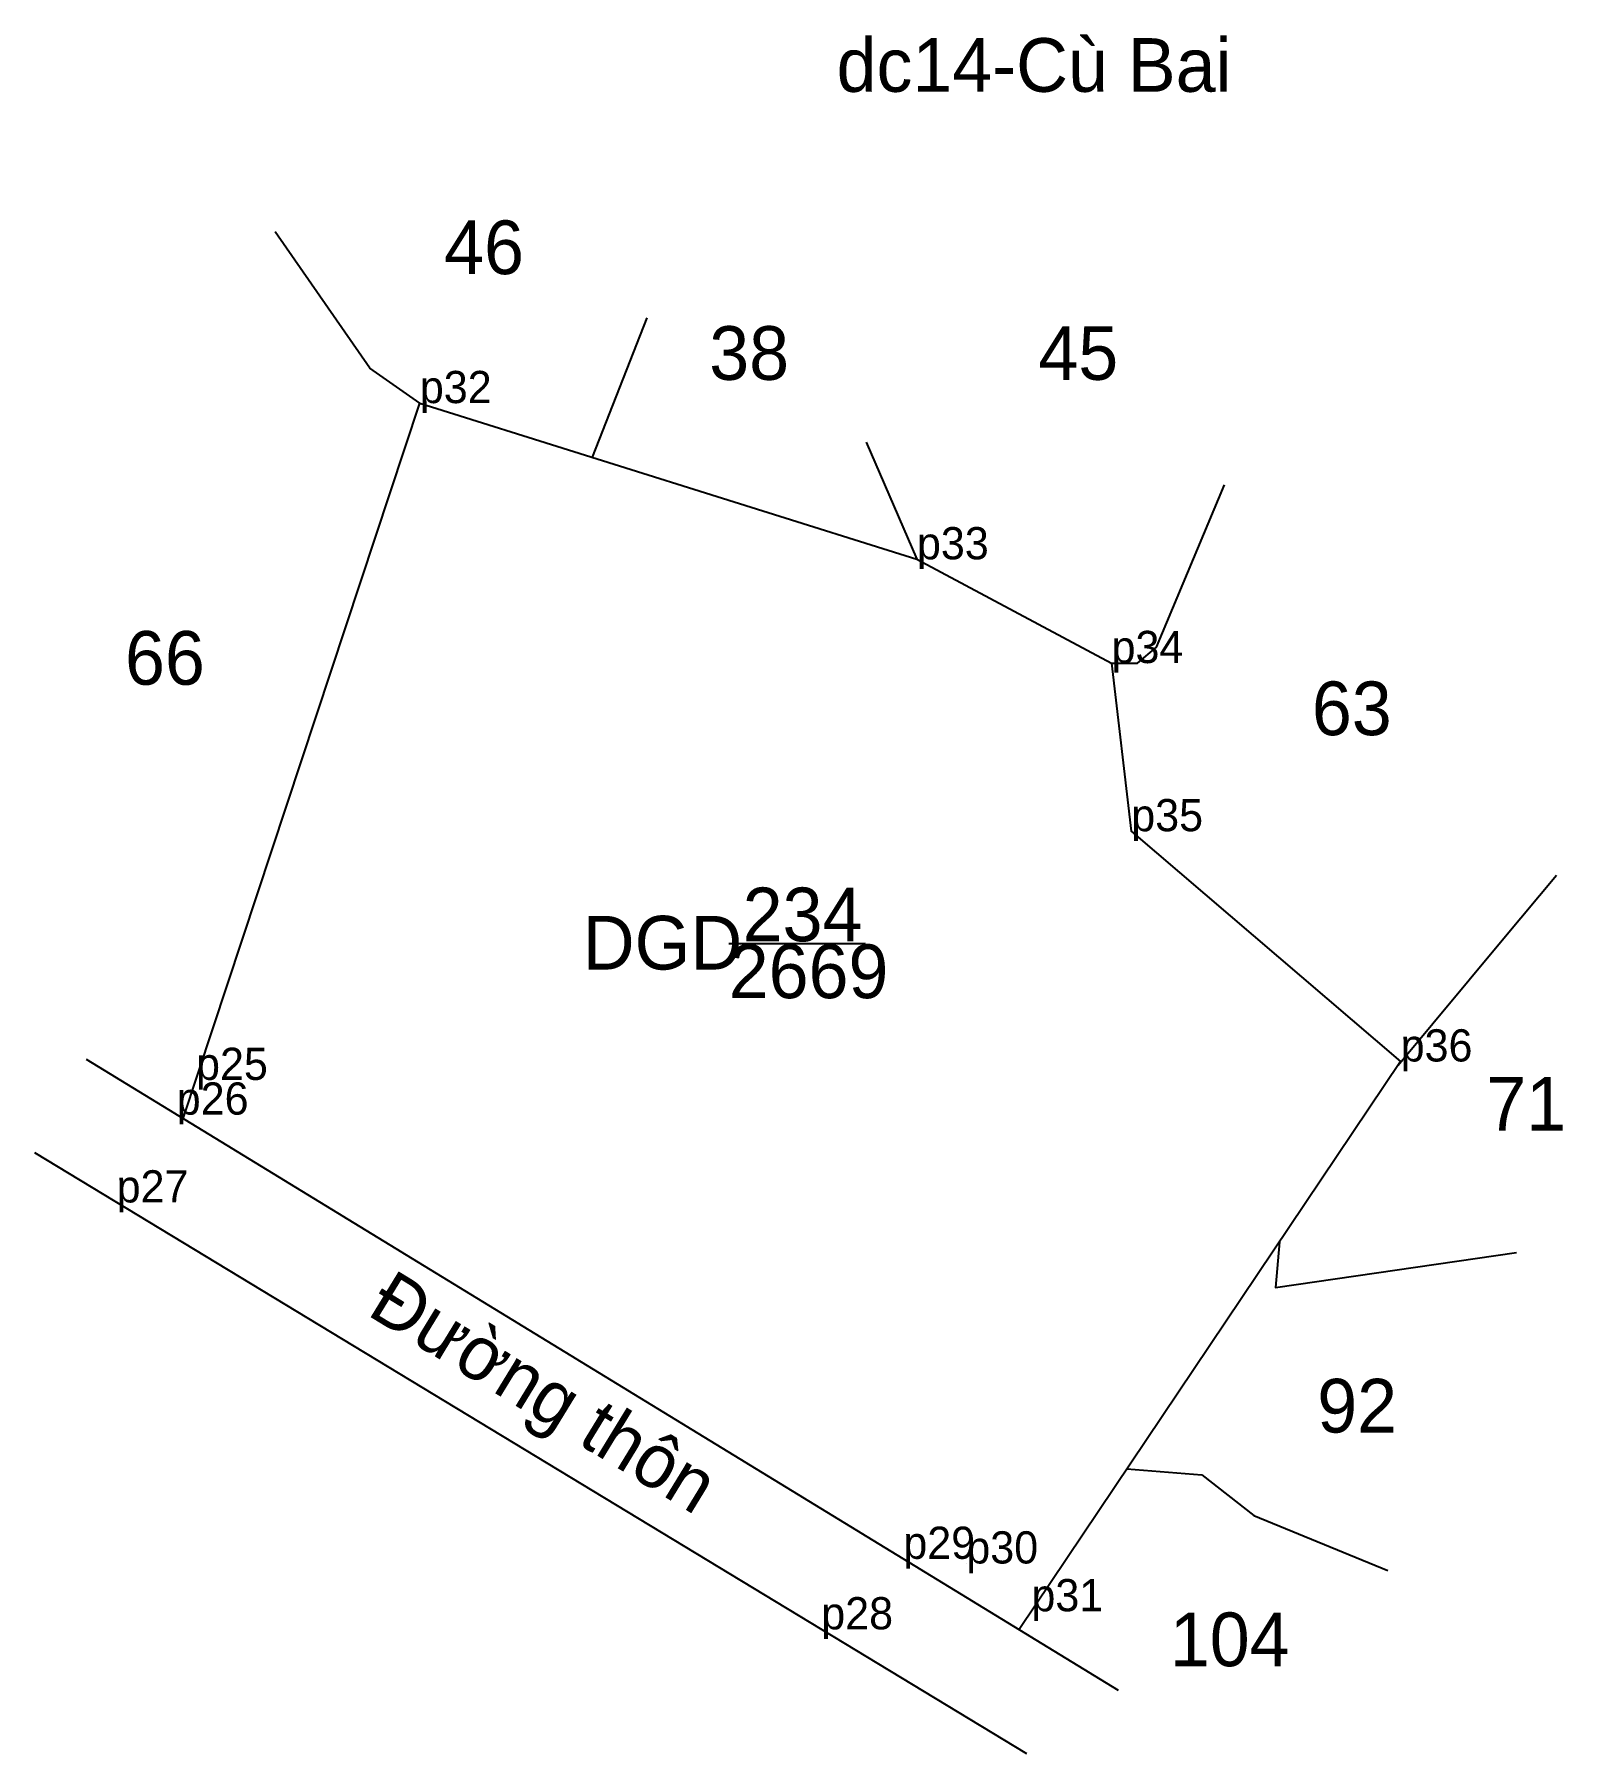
# Model space of a CAD drawing. Extents: x 528333 to 535626, y 1867647 to 1870182.
# Drawn here: x 529241.9 to 529327.3, y 1868286.4 to 1868382.5 of the extents above; entities that cross this region are included whole.
import ezdxf

# ---------------------------------------------------------------- set-up
doc = ezdxf.new("R2010")
doc.units = 0
for name, color, linetype in [('Level 10', 7, 'Continuous'), ('Level 12', 7, 'Continuous'), ('Level 14', 7, 'Continuous'), ('Level 36', 7, 'Continuous'), ('Level 7', 7, 'Continuous')]:
    doc.layers.add(name, color=color, linetype=linetype)

msp = doc.modelspace()

# ---------------------------------------------------------------- texts
at = {"layer": 'Level 10'}
for s, p in [('46', (529264.77, 1868369.09)), ('38', (529279.59, 1868363.18)), ('45', (529297.99, 1868363.18)), ('66', (529246.93, 1868346.14)), ('63', (529313.28, 1868343.32)), ('234', (529281.46, 1868331.8)), ('DGD', (529272.52, 1868330.22)), ('2669', (529280.68, 1868328.62)), ('71', (529323.03, 1868321.22)), ('92', (529313.58, 1868304.34)), ('104', (529305.34, 1868291.28))]:
    msp.add_text(s, height=3, dxfattribs=at).set_placement(p)
msp.add_text('Đường thôn', height=3, rotation=328.56359, dxfattribs=at).set_placement((529260.38, 1868310.96))
at = {"layer": 'Level 12'}
for s, p in [('p32', (529263.41, 1868361.88)), ('p32', (529263.41, 1868361.88)), ('p32', (529263.41, 1868361.88)), ('p32', (529263.41, 1868361.88)), ('p32', (529263.41, 1868361.88)), ('p32', (529263.41, 1868361.88)), ('p32', (529263.41, 1868361.88)), ('p32', (529263.41, 1868361.88)), ('p32', (529263.41, 1868361.88)), ('p32', (529263.41, 1868361.88)), ('p33', (529291.2, 1868353.15)), ('p33', (529291.2, 1868353.15)), ('p33', (529291.2, 1868353.15)), ('p33', (529291.2, 1868353.15)), ('p33', (529291.2, 1868353.15)), ('p33', (529291.2, 1868353.15)), ('p33', (529291.2, 1868353.15)), ('p33', (529291.2, 1868353.15)), ('p33', (529291.2, 1868353.15)), ('p33', (529291.2, 1868353.15)), ('p34', (529302.08, 1868347.35)), ('p34', (529302.08, 1868347.35)), ('p34', (529302.08, 1868347.35)), ('p34', (529302.08, 1868347.35)), ('p34', (529302.08, 1868347.35)), ('p34', (529302.08, 1868347.35)), ('p34', (529302.08, 1868347.35)), ('p34', (529302.08, 1868347.35)), ('p34', (529302.08, 1868347.35)), ('p34', (529302.08, 1868347.35)), ('p35', (529303.18, 1868337.95)), ('p35', (529303.18, 1868337.95)), ('p35', (529303.18, 1868337.95)), ('p35', (529303.18, 1868337.95)), ('p35', (529303.18, 1868337.95)), ('p35', (529303.18, 1868337.95)), ('p35', (529303.18, 1868337.95)), ('p35', (529303.18, 1868337.95)), ('p35', (529303.18, 1868337.95)), ('p35', (529303.18, 1868337.95)), ('p36', (529318.24, 1868325.08)), ('p36', (529318.24, 1868325.08)), ('p36', (529318.24, 1868325.08)), ('p36', (529318.24, 1868325.08)), ('p36', (529318.24, 1868325.08)), ('p36', (529318.24, 1868325.08)), ('p36', (529318.24, 1868325.08)), ('p36', (529318.24, 1868325.08)), ('p36', (529318.24, 1868325.08)), ('p36', (529318.24, 1868325.08)), ('p25', (529250.9, 1868324.05)), ('p25', (529250.9, 1868324.05)), ('p25', (529250.9, 1868324.05)), ('p25', (529250.9, 1868324.05)), ('p25', (529250.9, 1868324.05)), ('p25', (529250.9, 1868324.05)), ('p25', (529250.9, 1868324.05)), ('p25', (529250.9, 1868324.05)), ('p25', (529250.9, 1868324.05)), ('p25', (529250.9, 1868324.05)), ('p26', (529249.82, 1868322.11)), ('p26', (529249.82, 1868322.11)), ('p26', (529249.82, 1868322.11)), ('p26', (529249.82, 1868322.11)), ('p26', (529249.82, 1868322.11)), ('p26', (529249.82, 1868322.11)), ('p26', (529249.82, 1868322.11)), ('p26', (529249.82, 1868322.11)), ('p26', (529249.82, 1868322.11)), ('p26', (529249.82, 1868322.11)), ('p27', (529246.46, 1868317.2)), ('p27', (529246.46, 1868317.2)), ('p27', (529246.46, 1868317.2)), ('p27', (529246.46, 1868317.2)), ('p27', (529246.46, 1868317.2)), ('p27', (529246.46, 1868317.2)), ('p27', (529246.46, 1868317.2)), ('p27', (529246.46, 1868317.2)), ('p27', (529246.46, 1868317.2)), ('p27', (529246.46, 1868317.2)), ('p29', (529290.44, 1868297.28)), ('p29', (529290.44, 1868297.28)), ('p29', (529290.44, 1868297.28)), ('p29', (529290.44, 1868297.28)), ('p29', (529290.44, 1868297.28)), ('p29', (529290.44, 1868297.28)), ('p29', (529290.44, 1868297.28)), ('p29', (529290.44, 1868297.28)), ('p29', (529290.44, 1868297.28)), ('p29', (529290.44, 1868297.28)), ('p30', (529293.96, 1868297.02)), ('p30', (529293.96, 1868297.02)), ('p30', (529293.96, 1868297.02)), ('p30', (529293.96, 1868297.02)), ('p30', (529293.96, 1868297.02)), ('p30', (529293.96, 1868297.02)), ('p30', (529293.96, 1868297.02)), ('p30', (529293.96, 1868297.02)), ('p30', (529293.96, 1868297.02)), ('p30', (529293.96, 1868297.02)), ('p31', (529297.6, 1868294.35)), ('p31', (529297.6, 1868294.35)), ('p31', (529297.6, 1868294.35)), ('p31', (529297.6, 1868294.35)), ('p31', (529297.6, 1868294.35)), ('p31', (529297.6, 1868294.35)), ('p31', (529297.6, 1868294.35)), ('p31', (529297.6, 1868294.35)), ('p31', (529297.6, 1868294.35)), ('p31', (529297.6, 1868294.35)), ('p28', (529285.85, 1868293.34)), ('p28', (529285.85, 1868293.34)), ('p28', (529285.85, 1868293.34)), ('p28', (529285.85, 1868293.34)), ('p28', (529285.85, 1868293.34)), ('p28', (529285.85, 1868293.34)), ('p28', (529285.85, 1868293.34)), ('p28', (529285.85, 1868293.34)), ('p28', (529285.85, 1868293.34)), ('p28', (529285.85, 1868293.34))]:
    msp.add_text(s, height=1.8, dxfattribs=at).set_placement(p)
at = {"layer": 'Level 14'}
msp.add_text('dc14-Cù Bai', height=3, dxfattribs=at).set_placement((529286.71, 1868379.28))

# ---------------------------------------------------------------- linework, layer by layer
at = {"layer": 'Level 10'}
for p, q in [((529276.092, 1868366.645), (529273.05, 1868358.852)), ((529288.36, 1868359.69), (529291.196, 1868353.151)), ((529280.689, 1868331.668), (529288.334, 1868331.668)), ((529302.942, 1868302.303), (529307.12, 1868301.98))]:
    msp.add_line(p, q, dxfattribs=at)
for points in [[(529263.411, 1868361.883), (529260.61, 1868363.84), (529255.32, 1868371.46)], [(529302.08, 1868347.351), (529303.532, 1868347.35), (529304.6, 1868348.24), (529308.395, 1868357.315)], [(529318.099, 1868324.87), (529324.01, 1868331.97), (529326.96, 1868335.5)], [(529311.465, 1868314.993), (529311.25, 1868312.45), (529324.71, 1868314.4)], [(529307.12, 1868301.98), (529310.04, 1868299.7), (529317.529, 1868296.628)]]:
    msp.add_lwpolyline(points, dxfattribs=at)
at = {"layer": 'Level 36'}
for p, q in [((529244.763, 1868325.201), (529302.447, 1868289.941)), ((529241.863, 1868319.985), (529297.322, 1868286.394))]:
    msp.add_line(p, q, dxfattribs=at)
msp.add_lwpolyline([(529250.185, 1868321.887), (529263.41, 1868361.88), (529291.196, 1868353.151), (529302.08, 1868347.35), (529303.18, 1868337.95), (529318.24, 1868325.08), (529296.911, 1868293.324)], dxfattribs=at)
at = {"layer": 'Level 7'}
for p, q in [((529263.411, 1868361.883), (529263.411, 1868361.883)), ((529263.411, 1868361.883), (529263.411, 1868361.883)), ((529263.411, 1868361.883), (529263.411, 1868361.883)), ((529263.411, 1868361.883), (529263.411, 1868361.883)), ((529263.411, 1868361.883), (529263.411, 1868361.883)), ((529263.411, 1868361.883), (529263.411, 1868361.883)), ((529263.411, 1868361.883), (529263.411, 1868361.883)), ((529263.411, 1868361.883), (529263.411, 1868361.883)), ((529263.411, 1868361.883), (529263.411, 1868361.883)), ((529263.411, 1868361.883), (529263.411, 1868361.883)), ((529291.196, 1868353.151), (529291.196, 1868353.151)), ((529291.196, 1868353.151), (529291.196, 1868353.151)), ((529291.196, 1868353.151), (529291.196, 1868353.151)), ((529291.196, 1868353.151), (529291.196, 1868353.151)), ((529291.196, 1868353.151), (529291.196, 1868353.151)), ((529291.196, 1868353.151), (529291.196, 1868353.151)), ((529291.196, 1868353.151), (529291.196, 1868353.151)), ((529291.196, 1868353.151), (529291.196, 1868353.151)), ((529291.196, 1868353.151), (529291.196, 1868353.151)), ((529291.196, 1868353.151), (529291.196, 1868353.151)), ((529302.08, 1868347.351), (529302.08, 1868347.351)), ((529302.08, 1868347.351), (529302.08, 1868347.351)), ((529302.08, 1868347.351), (529302.08, 1868347.351)), ((529302.08, 1868347.351), (529302.08, 1868347.351)), ((529302.08, 1868347.351), (529302.08, 1868347.351)), ((529302.08, 1868347.351), (529302.08, 1868347.351)), ((529302.08, 1868347.351), (529302.08, 1868347.351)), ((529302.08, 1868347.351), (529302.08, 1868347.351)), ((529302.08, 1868347.351), (529302.08, 1868347.351)), ((529302.08, 1868347.351), (529302.08, 1868347.351)), ((529303.181, 1868337.946), (529303.181, 1868337.946)), ((529303.181, 1868337.946), (529303.181, 1868337.946)), ((529303.181, 1868337.946), (529303.181, 1868337.946)), ((529303.181, 1868337.946), (529303.181, 1868337.946)), ((529303.181, 1868337.946), (529303.181, 1868337.946)), ((529303.181, 1868337.946), (529303.181, 1868337.946)), ((529303.181, 1868337.946), (529303.181, 1868337.946)), ((529303.181, 1868337.946), (529303.181, 1868337.946)), ((529303.181, 1868337.946), (529303.181, 1868337.946)), ((529303.181, 1868337.946), (529303.181, 1868337.946)), ((529318.244, 1868325.077), (529318.244, 1868325.077)), ((529318.244, 1868325.077), (529318.244, 1868325.077)), ((529318.244, 1868325.077), (529318.244, 1868325.077)), ((529318.244, 1868325.077), (529318.244, 1868325.077)), ((529318.244, 1868325.077), (529318.244, 1868325.077)), ((529318.244, 1868325.077), (529318.244, 1868325.077)), ((529318.244, 1868325.077), (529318.244, 1868325.077)), ((529318.244, 1868325.077), (529318.244, 1868325.077)), ((529318.244, 1868325.077), (529318.244, 1868325.077)), ((529318.244, 1868325.077), (529318.244, 1868325.077)), ((529250.902, 1868324.052), (529250.902, 1868324.052)), ((529250.902, 1868324.052), (529250.902, 1868324.052)), ((529250.902, 1868324.052), (529250.902, 1868324.052)), ((529250.902, 1868324.052), (529250.902, 1868324.052)), ((529250.902, 1868324.052), (529250.902, 1868324.052)), ((529250.902, 1868324.052), (529250.902, 1868324.052)), ((529250.902, 1868324.052), (529250.902, 1868324.052)), ((529250.902, 1868324.052), (529250.902, 1868324.052)), ((529250.902, 1868324.052), (529250.902, 1868324.052)), ((529250.902, 1868324.052), (529250.902, 1868324.052)), ((529249.817, 1868322.111), (529249.817, 1868322.111)), ((529249.817, 1868322.111), (529249.817, 1868322.111)), ((529249.817, 1868322.111), (529249.817, 1868322.111)), ((529249.817, 1868322.111), (529249.817, 1868322.111)), ((529249.817, 1868322.111), (529249.817, 1868322.111)), ((529249.817, 1868322.111), (529249.817, 1868322.111)), ((529249.817, 1868322.111), (529249.817, 1868322.111)), ((529249.817, 1868322.111), (529249.817, 1868322.111)), ((529249.817, 1868322.111), (529249.817, 1868322.111)), ((529249.817, 1868322.111), (529249.817, 1868322.111)), ((529246.464, 1868317.202), (529246.464, 1868317.202)), ((529246.464, 1868317.202), (529246.464, 1868317.202)), ((529246.464, 1868317.202), (529246.464, 1868317.202)), ((529246.464, 1868317.202), (529246.464, 1868317.202)), ((529246.464, 1868317.202), (529246.464, 1868317.202)), ((529246.464, 1868317.202), (529246.464, 1868317.202)), ((529246.464, 1868317.202), (529246.464, 1868317.202)), ((529246.464, 1868317.202), (529246.464, 1868317.202)), ((529246.464, 1868317.202), (529246.464, 1868317.202)), ((529246.464, 1868317.202), (529246.464, 1868317.202)), ((529290.445, 1868297.277), (529290.445, 1868297.277)), ((529290.445, 1868297.277), (529290.445, 1868297.277)), ((529290.445, 1868297.277), (529290.445, 1868297.277)), ((529290.445, 1868297.277), (529290.445, 1868297.277)), ((529290.445, 1868297.277), (529290.445, 1868297.277)), ((529290.445, 1868297.277), (529290.445, 1868297.277)), ((529290.445, 1868297.277), (529290.445, 1868297.277)), ((529290.445, 1868297.277), (529290.445, 1868297.277)), ((529290.445, 1868297.277), (529290.445, 1868297.277)), ((529290.445, 1868297.277), (529290.445, 1868297.277)), ((529293.957, 1868297.018), (529293.957, 1868297.018)), ((529293.957, 1868297.018), (529293.957, 1868297.018)), ((529293.957, 1868297.018), (529293.957, 1868297.018)), ((529293.957, 1868297.018), (529293.957, 1868297.018)), ((529293.957, 1868297.018), (529293.957, 1868297.018)), ((529293.957, 1868297.018), (529293.957, 1868297.018)), ((529293.957, 1868297.018), (529293.957, 1868297.018)), ((529293.957, 1868297.018), (529293.957, 1868297.018)), ((529293.957, 1868297.018), (529293.957, 1868297.018)), ((529293.957, 1868297.018), (529293.957, 1868297.018)), ((529297.603, 1868294.349), (529297.603, 1868294.349)), ((529297.603, 1868294.349), (529297.603, 1868294.349)), ((529297.603, 1868294.349), (529297.603, 1868294.349)), ((529297.603, 1868294.349), (529297.603, 1868294.349)), ((529297.603, 1868294.349), (529297.603, 1868294.349)), ((529297.603, 1868294.349), (529297.603, 1868294.349)), ((529297.603, 1868294.349), (529297.603, 1868294.349)), ((529297.603, 1868294.349), (529297.603, 1868294.349)), ((529297.603, 1868294.349), (529297.603, 1868294.349)), ((529297.603, 1868294.349), (529297.603, 1868294.349)), ((529285.852, 1868293.341), (529285.852, 1868293.341)), ((529285.852, 1868293.341), (529285.852, 1868293.341)), ((529285.852, 1868293.341), (529285.852, 1868293.341)), ((529285.852, 1868293.341), (529285.852, 1868293.341)), ((529285.852, 1868293.341), (529285.852, 1868293.341)), ((529285.852, 1868293.341), (529285.852, 1868293.341)), ((529285.852, 1868293.341), (529285.852, 1868293.341)), ((529285.852, 1868293.341), (529285.852, 1868293.341)), ((529285.852, 1868293.341), (529285.852, 1868293.341)), ((529285.852, 1868293.341), (529285.852, 1868293.341))]:
    msp.add_line(p, q, dxfattribs=at)

msp.set_redraw_order([(e.dxf.handle, doc.entitydb.next_handle()) for e in msp.query("TEXT MTEXT ATTDEF DIMENSION ARC_DIMENSION")])  # texts and dimensions are drawn at this point

doc.saveas('drawing.dxf')
